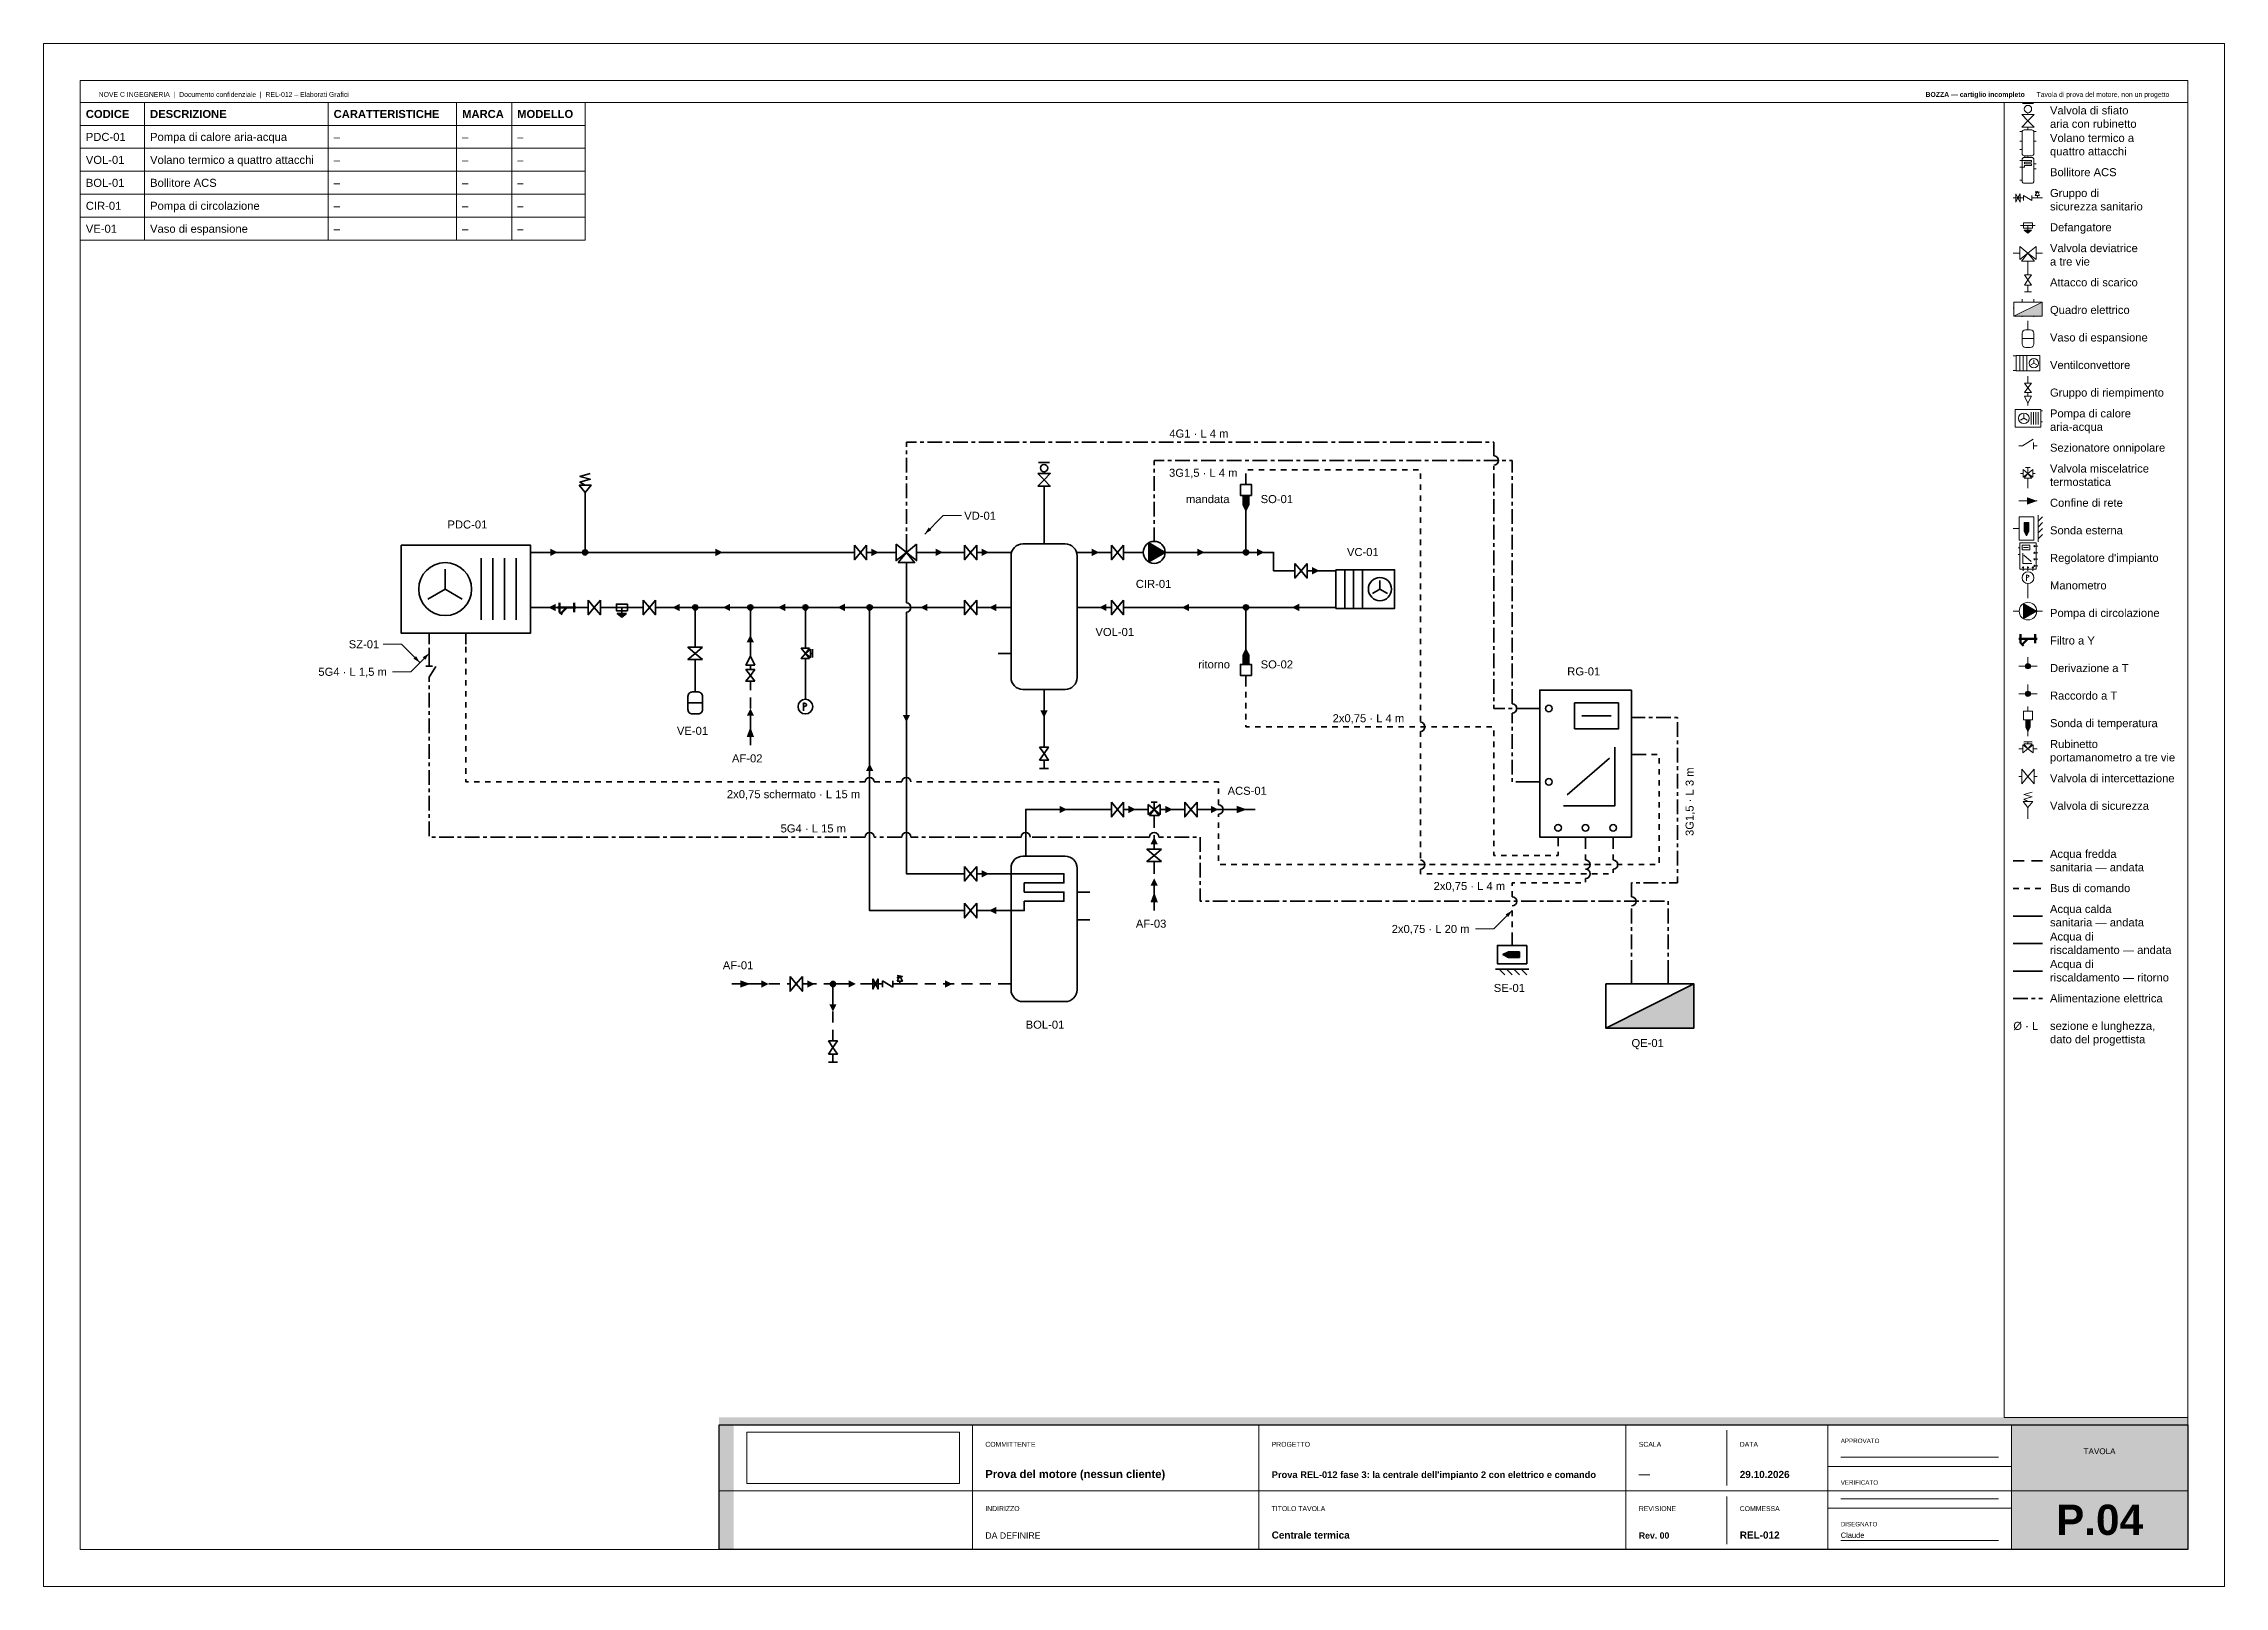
# Paper-space layout 'A2' of a CAD drawing. Header units: millimetres. Extents: x 0 to 594, y 0 to 420.
# The model-space entities are those that its viewports show. They can reach past a viewport. Long polylines and large blocks are cut down to what shows.
import ezdxf
from ezdxf.enums import TextEntityAlignment as Align

# ---------------------------------------------------------------- set-up
doc = ezdxf.new("R2010")
doc.units = ezdxf.units.MM
for name, pattern in [('NOVEC_TRATTO_1P5_1P5', [3, 1.5, -1.5]), ('NOVEC_TRATTO_3_2', [5, 3, -2]), ('NOVEC_TRATTO_4_1_1_1', [7, 4, -1, 1, -1])]:
    doc.linetypes.add(name, pattern=pattern)
for name, color, linetype, lineweight, true_color in [('E-CTRL-BUS', 160, 'NOVEC_TRATTO_1P5_1P5', 35, 0x2020e0), ('E-POWR-CIRC', 34, 'NOVEC_TRATTO_4_1_1_1', 35, 0x784212), ('M-HWTR-RETN', 142, 'Continuous', 35, 0x2471a3), ('M-HWTR-SPLY', 22, 'Continuous', 35, 0xc0392b), ('P-DOMW-CPIP', 161, 'NOVEC_TRATTO_3_2', 35, 0x5dade2), ('P-DOMW-HPIP', 30, 'Continuous', 35, 0xd68910)]:
    doc.layers.add(name, color=color, linetype=linetype, lineweight=lineweight, true_color=true_color)
doc.layers.add('G-ANNO-NPLT', color=7, linetype='Continuous', lineweight=18, plot=False)
for name, color, linetype, lineweight in [('G-ANNO-TTLB', 7, 'Continuous', 18), ('M-ANNO-DIAM', 7, 'Continuous', 18), ('M-ANNO-IDEN', 7, 'Continuous', 18), ('M-ANNO-LEGN', 7, 'Continuous', 18), ('M-ANNO-SCHD', 7, 'Continuous', 18), ('M-DIAG-EQPM', 7, 'Continuous', 35)]:
    doc.layers.add(name, color=color, linetype=linetype, lineweight=lineweight)
doc.styles.add('NOVEC_ARIAL', font='arial.ttf')
doc.styles.add('NOVEC_ARIAL_GRASSETTO', font='arialbd.ttf')
picture_1 = doc.add_image_def('image1.jpg', size_in_pixel=(2961, 716))

psp = doc.layouts.new('A2')

# ---------------------------------------------------------------- texts
at = {"layer": 'G-ANNO-TTLB', "color": 253, "true_color": 0x999999, "style": 'NOVEC_ARIAL'}
for s, height, p in [('NOVE C INGEGNERIA  |  Documento confidenziale  |  REL-012 – Elaborati Grafici', 1.3349, (15, 405.5)), ('COMMITTENTE', 1.3349, (256.5, 38)), ('PROGETTO', 1.3349, (334.5, 38)), ('SCALA', 1.3349, (434.5, 38)), ('DATA', 1.3349, (462, 38)), ('APPROVATO', 1.2136, (489.5, 39)), ('VERIFICATO', 1.2136, (489.5, 27.667)), ('INDIRIZZO', 1.3349, (256.5, 20.5)), ('TITOLO TAVOLA', 1.3349, (334.5, 20.5)), ('REVISIONE', 1.3349, (434.5, 20.5)), ('COMMESSA', 1.3349, (462, 20.5)), ('DISEGNATO', 1.2136, (489.5, 16.333))]:
    psp.add_text(s, height=height, dxfattribs=at).set_placement(p)
at = {"layer": 'G-ANNO-TTLB', "color": 59, "true_color": 0x2d2d2d, "style": 'NOVEC_ARIAL_GRASSETTO'}
psp.add_text('BOZZA — cartiglio incompleto', height=1.3349, dxfattribs=at).set_placement((539.636, 405.5), align=Align.RIGHT)
at = {"layer": 'G-ANNO-TTLB', "color": 253, "true_color": 0x999999, "style": 'NOVEC_ARIAL'}
psp.add_text('Tavola di prova del motore, non un progetto', height=1.3349, dxfattribs=at).set_placement((579, 405.5), align=Align.RIGHT)
at = {"layer": 'G-ANNO-TTLB', "color": 255, "true_color": 0xffffff, "transparency": 33554559, "style": 'NOVEC_ARIAL'}
psp.add_text('TAVOLA', height=1.5777, dxfattribs=at).set_placement((560, 36), align=Align.CENTER)
at = {"layer": 'G-ANNO-TTLB', "color": 59, "true_color": 0x2d2d2d}
for s, height, style, p in [('Prova del motore (nessun cliente)', 2.1844, 'NOVEC_ARIAL_GRASSETTO', (256.5, 29.5)), ("Prova REL-012 fase 3: la centrale dell'impianto 2 con elettrico e comando", 1.8203, 'NOVEC_ARIAL_GRASSETTO', (334.5, 29.5)), ('—', 2.184, 'NOVEC_ARIAL_GRASSETTO', (434.5, 29.5)), ('29.10.2026', 1.9417, 'NOVEC_ARIAL_GRASSETTO', (462, 29.5)), ('DA DEFINIRE', 1.6989, 'NOVEC_ARIAL', (256.5, 13)), ('Centrale termica', 1.9417, 'NOVEC_ARIAL_GRASSETTO', (334.5, 13)), ('Rev. 00', 1.6989, 'NOVEC_ARIAL_GRASSETTO', (434.5, 13)), ('REL-012', 1.9417, 'NOVEC_ARIAL_GRASSETTO', (462, 13)), ('Claude', 1.4563, 'NOVEC_ARIAL', (489.5, 13.2))]:
    psp.add_text(s, height=height, dxfattribs=dict(at, style=style)).set_placement(p)
at = {"layer": 'G-ANNO-TTLB', "color": 255, "true_color": 0xffffff, "style": 'NOVEC_ARIAL_GRASSETTO'}
psp.add_text('P.04', height=8.2521, dxfattribs=at).set_placement((560, 14), align=Align.CENTER)

msp = doc.modelspace()

# ---------------------------------------------------------------- texts
at = {"layer": 'M-ANNO-DIAM', "style": 'NOVEC_ARIAL'}
for s, p in [('4G1 · L 4 m', (306.618, 312.75)), ('3G1,5 · L 4 m', (306.54402, 302.075)), ('5G4 · L 1,5 m', (74.83805, 247.88875)), ('2x0,75 · L 4 m', (351.1027, 235.25)), ('2x0,75 schermato · L 15 m', (186.11828, 214.575)), ('5G4 · L 15 m', (200.73535, 205.25)), ('2x0,75 · L 4 m', (378.6027, 189.575)), ('2x0,75 · L 20 m', (367.1901, 177.88875))]:
    msp.add_text(s, height=2.1844, dxfattribs=at).set_placement(p)
msp.add_text('3G1,5 · L 3 m', height=2.1844, rotation=90, dxfattribs=at).set_placement((449.425, 204.29403))
at = {"layer": 'M-ANNO-IDEN', "style": 'NOVEC_ARIAL'}
for s, p in [('mandata', (311.14607, 294.9125)), ('SO-01', (331.5, 294.9125)), ('VD-01', (250.75, 290.38875)), ('PDC-01', (110, 288)), ('VC-01', (355, 280.5)), ('CIR-01', (297.5, 271.825)), ('SZ-01', (83.10448, 255.38875)), ('VOL-01', (286.5, 258.7375)), ('ritorno', (314.50205, 249.9125)), ('SO-02', (331.5, 249.9125)), ('RG-01', (415, 248)), ('VE-01', (172.5, 231.825)), ('AF-02', (187.5, 224.325)), ('ACS-01', (322.5, 215.5)), ('AF-03', (297.5, 179.325)), ('AF-01', (185, 168)), ('SE-01', (395, 161.825)), ('BOL-01', (267.5, 151.825)), ('QE-01', (432.5, 146.825))]:
    msp.add_text(s, height=2.1844, dxfattribs=at).set_placement(p)
at = {"layer": 'M-ANNO-LEGN', "style": 'NOVEC_ARIAL'}
for s, p in [('Valvola di sfiato', (546.5, 400.7381)), ('aria con rubinetto', (546.5, 397.0869)), ('Volano termico a', (546.5, 393.2381)), ('quattro attacchi', (546.5, 389.5869)), ('Bollitore ACS', (546.5, 383.9125)), ('Gruppo di', (546.5, 378.2381)), ('sicurezza sanitario', (546.5, 374.5869)), ('Defangatore', (546.5, 368.9125)), ('Valvola deviatrice', (546.5, 363.2381)), ('a tre vie', (546.5, 359.5869)), ('Attacco di scarico', (546.5, 353.9125)), ('Quadro elettrico', (546.5, 346.4125)), ('Vaso di espansione', (546.5, 338.9125)), ('Ventilconvettore', (546.5, 331.4125)), ('Gruppo di riempimento', (546.5, 323.9125)), ('aria-acqua', (546.5, 314.5869)), ('Pompa di calore', (546.5, 318.2381)), ('Sezionatore onnipolare', (546.5, 308.9125)), ('Valvola miscelatrice', (546.5, 303.2381)), ('termostatica', (546.5, 299.5869)), ('Confine di rete', (546.5, 293.9125)), ('Sonda esterna', (546.5, 286.4125)), ("Regolatore d'impianto", (546.5, 278.9125)), ('Manometro', (546.5, 271.4125)), ('Pompa di circolazione', (546.5, 263.9125)), ('Filtro a Y', (546.5, 256.4125)), ('Derivazione a T', (546.5, 248.9125)), ('Raccordo a T', (546.5, 241.4125)), ('Sonda di temperatura', (546.5, 233.9125)), ('portamanometro a tre vie', (546.5, 224.5869)), ('Rubinetto', (546.5, 228.2381)), ('Valvola di intercettazione', (546.5, 218.9125)), ('Valvola di sicurezza', (546.5, 211.4125)), ('Acqua fredda', (546.5, 198.3256)), ('sanitaria — andata', (546.5, 194.6744)), ('Bus di comando', (546.5, 189)), ('Acqua calda', (546.5, 183.3256)), ('sanitaria — andata', (546.5, 179.6744)), ('Acqua di', (546.5, 175.8256)), ('riscaldamento — andata', (546.5, 172.1744)), ('Acqua di', (546.5, 168.3256)), ('riscaldamento — ritorno', (546.5, 164.6744)), ('Alimentazione elettrica', (546.5, 159)), ('Ø · L', (536.5, 151.5)), ('sezione e lunghezza,', (546.5, 151.5)), ('dato del progettista', (546.5, 147.84875))]:
    msp.add_text(s, height=2.1844, dxfattribs=at).set_placement(p)
at = {"layer": 'M-ANNO-SCHD'}
for s, style, p in [('CODICE', 'NOVEC_ARIAL_GRASSETTO', (11.5, 399.76375)), ('DESCRIZIONE', 'NOVEC_ARIAL_GRASSETTO', (29, 399.76375)), ('CARATTERISTICHE', 'NOVEC_ARIAL_GRASSETTO', (79, 399.76375)), ('MARCA', 'NOVEC_ARIAL_GRASSETTO', (114, 399.76375)), ('MODELLO', 'NOVEC_ARIAL_GRASSETTO', (129, 399.76375)), ('PDC-01', 'NOVEC_ARIAL', (11.5, 393.51375)), ('Pompa di calore aria-acqua', 'NOVEC_ARIAL', (29, 393.51375)), ('–', 'NOVEC_ARIAL', (79, 393.51375)), ('–', 'NOVEC_ARIAL', (114, 393.51375)), ('–', 'NOVEC_ARIAL', (129, 393.51375)), ('VOL-01', 'NOVEC_ARIAL', (11.5, 387.26375)), ('Volano termico a quattro attacchi', 'NOVEC_ARIAL', (29, 387.26375)), ('–', 'NOVEC_ARIAL', (79, 387.26375)), ('–', 'NOVEC_ARIAL', (114, 387.26375)), ('–', 'NOVEC_ARIAL', (129, 387.26375)), ('BOL-01', 'NOVEC_ARIAL', (11.5, 381.01375)), ('Bollitore ACS', 'NOVEC_ARIAL', (29, 381.01375)), ('–', 'NOVEC_ARIAL', (79, 381.01375)), ('–', 'NOVEC_ARIAL', (114, 381.01375)), ('–', 'NOVEC_ARIAL', (129, 381.01375)), ('CIR-01', 'NOVEC_ARIAL', (11.5, 374.76375)), ('Pompa di circolazione', 'NOVEC_ARIAL', (29, 374.76375)), ('–', 'NOVEC_ARIAL', (79, 374.76375)), ('–', 'NOVEC_ARIAL', (114, 374.76375)), ('–', 'NOVEC_ARIAL', (129, 374.76375)), ('VE-01', 'NOVEC_ARIAL', (11.5, 368.51375)), ('Vaso di espansione', 'NOVEC_ARIAL', (29, 368.51375)), ('–', 'NOVEC_ARIAL', (79, 368.51375)), ('–', 'NOVEC_ARIAL', (114, 368.51375)), ('–', 'NOVEC_ARIAL', (129, 368.51375))]:
    msp.add_text(s, height=2.1844, dxfattribs=dict(at, style=style)).set_placement(p)

# ---------------------------------------------------------------- blocks, each defined once
blk = doc.blocks.new('NoveC_FlowArrow')
h = blk.add_hatch(color=0)
h.dxf.hatch_style = 1
h.paths.add_polyline_path([(0, 0), (-2, 1), (-2, -1)])
blk = doc.blocks.new('NoveC_TeeBranch')
at = {"linetype": 'Continuous', "lineweight": -2}
h = blk.add_hatch(color=0, dxfattribs=at)
h.dxf.hatch_style = 1
h.paths.add_polyline_path([(1.8, -2.5, 1), (3.2, -2.5, 1)])
at = {"color": 0, "linetype": 'Continuous', "lineweight": -2}
for p, q in [((2.5, 0), (2.5, -2.5)), ((0, -2.5), (5, -2.5))]:
    blk.add_line(p, q, dxfattribs=at)
blk.add_circle((2.5, -2.5), 0.7, dxfattribs=at)
blk = doc.blocks.new('NoveC_ValveSafety')
at = {"color": 0, "linetype": 'Continuous', "lineweight": -2}
blk.add_line((2.5, -10), (2.5, -6.2), dxfattribs=at)
blk.add_lwpolyline([(0.9, -4.2), (4.1, -4.2), (2.5, -6.2)], close=True, dxfattribs=at)
blk.add_lwpolyline([(2.5, -4.2), (1.1, -3.4), (3.9, -2.6), (1.1, -1.8), (3.9, -1)], dxfattribs=at)
blk = doc.blocks.new('NoveC_HeatPumpAirWater_V1')
at = {"color": 0, "linetype": 'Continuous', "lineweight": -2}
for p, q in [((40, -5), (37.6, -5)), ((14.368, -15), (14.368, -9.6)), ((24.224, -6.6), (24.224, -23.4)), ((27.392, -6.6), (27.392, -23.4)), ((30.56, -6.6), (30.56, -23.4)), ((33.728, -6.6), (33.728, -23.4)), ((14.368, -15), (9.688, -17.736)), ((14.368, -15), (19.048, -17.736)), ((40, -20), (37.6, -20)), ((10, -30), (10, -27)), ((20, -30), (20, -27))]:
    blk.add_line(p, q, dxfattribs=at)
blk.add_lwpolyline([(2.4, -3), (37.6, -3), (37.6, -27), (2.4, -27)], close=True, dxfattribs=at)
blk.add_circle((14.368, -15), 7.2, dxfattribs=at)
blk = doc.blocks.new('NoveC_DivertingValve3way_V1')
at = {"color": 0, "linetype": 'Continuous', "lineweight": -2}
for p, q in [((5, 0), (5, -5)), ((0, -5), (2.2, -5)), ((7.8, -5), (10, -5)), ((5, -7.8), (5, -10))]:
    blk.add_line(p, q, dxfattribs=at)
for points in [[(2.2, -2.76), (2.2, -7.24), (5, -5)], [(2.76, -7.8), (7.24, -7.8), (5, -5)], [(7.8, -2.76), (7.8, -7.24), (5, -5)]]:
    blk.add_lwpolyline(points, close=True, dxfattribs=at)
blk = doc.blocks.new('NoveC_NetworkBoundary')
at = {"color": 0, "linetype": 'Continuous', "lineweight": -2}
blk.add_line((0, -2.5), (5, -2.5), dxfattribs=at)
blk = doc.blocks.new('NoveC_DrainConnection')
at = {"color": 0, "linetype": 'Continuous', "lineweight": -2}
for p, q in [((2.5, 0), (2.5, -3)), ((1.3, -8.8), (3.7, -8.8)), ((2.5, -6.6), (2.5, -8.8))]:
    blk.add_line(p, q, dxfattribs=at)
for points in [[(1.3, -3), (3.7, -3), (2.5, -4.8)], [(1.3, -6.6), (3.7, -6.6), (2.5, -4.8)]]:
    blk.add_lwpolyline(points, close=True, dxfattribs=at)
blk = doc.blocks.new('NoveC_DhwCylinder')
at = {"color": 0, "linetype": 'Continuous', "lineweight": -2}
for p, q in [((7.5, 0), (7.5, -2.7)), ((25, -12.5), (21.5, -12.5)), ((25, -20), (21.5, -20)), ((0, -37.5), (3.5, -37.5))]:
    blk.add_line(p, q, dxfattribs=at)
blk.add_lwpolyline([(6.74, -2.7), (18.26, -2.7, -0.414214), (21.5, -5.94), (21.5, -39.06, -0.414214), (18.26, -42.3), (6.74, -42.3, -0.414214), (3.5, -39.06), (3.5, -5.94, -0.414214)], format="xyb", close=True, dxfattribs=at)
blk.add_lwpolyline([(0, -7.5), (7.1, -7.5), (17.9, -7.5), (17.9, -10), (7.1, -10), (7.1, -12.5), (17.9, -12.5), (17.9, -15), (7.1, -15), (7.1, -17.5), (0, -17.5)], dxfattribs=at)
blk = doc.blocks.new('NoveC_MixingValveThermostatic')
at = {"color": 0, "linetype": 'Continuous', "lineweight": -2}
for p, q in [((0, -5), (0.85, -5)), ((1.7, -3), (3.3, -3)), ((2.5, -5), (2.5, -3)), ((4.15, -5), (5, -5)), ((2.5, -6.65), (2.5, -10))]:
    blk.add_line(p, q, dxfattribs=at)
for points in [[(0.85, -3.68), (0.85, -6.32), (2.5, -5)], [(1.18, -6.65), (3.82, -6.65), (2.5, -5)], [(4.15, -3.68), (4.15, -6.32), (2.5, -5)]]:
    blk.add_lwpolyline(points, close=True, dxfattribs=at)
blk = doc.blocks.new('NoveC_BufferFourPort')
at = {"color": 0, "linetype": 'Continuous', "lineweight": -2}
for p, q in [((12.5, 0), (12.5, -2.7)), ((0, -5), (3.5, -5)), ((25, -5), (21.5, -5)), ((0, -20), (3.5, -20)), ((25, -20), (21.5, -20)), ((0, -32.5), (3.5, -32.5)), ((12.5, -45), (12.5, -42.3))]:
    blk.add_line(p, q, dxfattribs=at)
blk.add_lwpolyline([(6.74, -2.7), (18.26, -2.7, -0.414214), (21.5, -5.94), (21.5, -39.06, -0.414214), (18.26, -42.3), (6.74, -42.3, -0.414214), (3.5, -39.06), (3.5, -5.94, -0.414214)], format="xyb", close=True, dxfattribs=at)
blk = doc.blocks.new('NoveC_AirVentWithValve')
at = {"color": 0, "linetype": 'Continuous', "lineweight": -2}
for p, q in [((1, -0.525), (4, -0.525)), ((2.5, -3.05), (2.5, -3.525)), ((2.5, -6.975), (2.5, -7.5))]:
    blk.add_line(p, q, dxfattribs=at)
for points in [[(0.8333, -3.525), (4.1667, -3.525), (2.5, -5.25)], [(0.8333, -6.975), (4.1667, -6.975), (2.5, -5.25)]]:
    blk.add_lwpolyline(points, close=True, dxfattribs=at)
blk.add_circle((2.5, -2.05), 1, dxfattribs=at)
blk = doc.blocks.new('NoveC_FanCoil')
at = {"color": 0, "linetype": 'Continuous', "lineweight": -2}
for p, q in [((0, -2.5), (2, -2.5)), ((4.4, -2.25), (4.4, -12.75)), ((6.8, -2.25), (6.8, -12.75)), ((9.2, -2.25), (9.2, -12.75)), ((14, -7.5), (14, -5.1375)), ((14, -7.5), (11.9525, -8.697)), ((14, -7.5), (16.0475, -8.697)), ((0, -12.5), (2, -12.5))]:
    blk.add_line(p, q, dxfattribs=at)
blk.add_lwpolyline([(2, -2.25), (18, -2.25), (18, -12.75), (2, -12.75)], close=True, dxfattribs=at)
blk.add_circle((14, -7.5), 3.15, dxfattribs=at)
blk = doc.blocks.new('NoveC_ElectricalPanel_V1')
at = {"linetype": 'Continuous', "lineweight": -2}
h = blk.add_hatch(color=0, dxfattribs=at)
h.dxf.hatch_style = 1
h.paths.add_polyline_path([(0.5, -14.5), (24.5, -2.5), (24.5, -14.5)])
at = {"color": 0, "linetype": 'Continuous', "lineweight": -2}
for p, q in [((7.5, 0), (7.5, -2.5)), ((17.5, 0), (17.5, -2.5))]:
    blk.add_line(p, q, dxfattribs=at)
for points in [[(0.5, -2.5), (24.5, -2.5), (24.5, -14.5), (0.5, -14.5)], [(0.5, -14.5), (24.5, -2.5), (24.5, -14.5)]]:
    blk.add_lwpolyline(points, close=True, dxfattribs=at)
blk = doc.blocks.new('NoveC_OutdoorTemperatureProbe')
at = {"linetype": 'Continuous', "lineweight": -2}
h = blk.add_hatch(color=0, dxfattribs=at)
h.dxf.hatch_style = 1
h.paths.add_polyline_path([(3.75, -3), (5.25, -3), (5.25, -6), (4.5, -7.5), (3.75, -6)])
at = {"color": 0, "linetype": 'Continuous', "lineweight": -2}
for p, q in [((0, -5), (2, -5)), ((8.5, -0.5), (8.5, -9.5)), ((8.5, -2.5), (10, -1)), ((8.5, -4.5), (10, -3)), ((8.5, -6.5), (10, -5)), ((8.5, -8.5), (10, -7))]:
    blk.add_line(p, q, dxfattribs=at)
for points in [[(2, -1), (7, -1), (7, -9), (2, -9)], [(3.75, -3), (5.25, -3), (5.25, -6), (4.5, -7.5), (3.75, -6)]]:
    blk.add_lwpolyline(points, close=True, dxfattribs=at)
blk = doc.blocks.new('NoveC_TemperatureProbe')
at = {"linetype": 'Continuous', "lineweight": -2}
h = blk.add_hatch(color=0, dxfattribs=at)
h.dxf.hatch_style = 1
h.paths.add_polyline_path([(1.75, -4.5), (3.25, -4.5), (3.25, -7), (2.5, -8.5), (1.75, -7)])
at = {"color": 0, "linetype": 'Continuous', "lineweight": -2}
for p, q in [((2.5, 0), (2.5, -1.5)), ((2.5, -8.5), (2.5, -10))]:
    blk.add_line(p, q, dxfattribs=at)
for points in [[(1, -1.5), (4, -1.5), (4, -4.5), (1, -4.5)], [(1.75, -4.5), (3.25, -4.5), (3.25, -7), (2.5, -8.5), (1.75, -7)]]:
    blk.add_lwpolyline(points, close=True, dxfattribs=at)
blk = doc.blocks.new('NoveC_PlantController_V1')
at = {"color": 0, "linetype": 'Continuous', "lineweight": -2}
for p, q in [((0, -10), (2.5, -10)), ((8, -9.5), (16, -9.5)), ((27.5, -7.5), (30, -7.5)), ((0, -20), (2.5, -20)), ((8.5, -21), (20, -31)), ((27.5, -27.5), (30, -27.5)), ((7.5, -42.5), (7.5, -45)), ((15, -42.5), (15, -45)), ((22.5, -42.5), (22.5, -45))]:
    blk.add_line(p, q, dxfattribs=at)
for points in [[(2.5, -2.5), (27.5, -2.5), (27.5, -42.5), (2.5, -42.5)], [(6, -6), (18, -6), (18, -13), (6, -13)]]:
    blk.add_lwpolyline(points, close=True, dxfattribs=at)
blk.add_lwpolyline([(7, -18), (7, -34), (21, -34)], dxfattribs=at)
for centre in [(25, -7.5), (25, -27.5), (7.5, -40), (15, -40), (22.5, -40)]:
    blk.add_circle(centre, 0.9, dxfattribs=at)
blk = doc.blocks.new('NoveC_ExpansionConnection')
at = {"color": 0, "linetype": 'Continuous', "lineweight": -2}
for p, q in [((2.5, 0), (2.5, -3)), ((0.5, -6), (4.5, -6))]:
    blk.add_line(p, q, dxfattribs=at)
blk.add_lwpolyline([(1.7, -3), (3.3, -3, -0.414214), (4.5, -4.2), (4.5, -7.8, -0.414214), (3.3, -9), (1.7, -9, -0.414214), (0.5, -7.8), (0.5, -4.2, -0.414214)], format="xyb", close=True, dxfattribs=at)
blk = doc.blocks.new('NoveC_FillingUnit')
at = {"color": 0, "linetype": 'Continuous', "lineweight": -2}
for p, q in [((2.5, 0), (2.5, -2.4)), ((2.5, -5.6), (2.5, -6.8)), ((2.5, -9.2), (2.5, -10))]:
    blk.add_line(p, q, dxfattribs=at)
for points in [[(1.3, -2.4), (3.7, -2.4), (2.5, -4)], [(1.3, -5.6), (3.7, -5.6), (2.5, -4)], [(1.3, -6.8), (3.7, -6.8), (2.5, -9.2)]]:
    blk.add_lwpolyline(points, close=True, dxfattribs=at)
blk = doc.blocks.new('NoveC_PressureGauge')
at = {"color": 0, "linetype": 'Continuous', "lineweight": -2}
blk.add_line((2.5, -10), (2.5, -5), dxfattribs=at)
blk.add_circle((2.5, -3), 2, dxfattribs=at)
blk = doc.blocks.new('NoveC_PressureGauge_Lettera')
at = {"color": 0, "linetype": 'Continuous', "lineweight": -2}
blk.add_line((-0.5, 1), (-0.5, -1.1), dxfattribs=at)
blk.add_lwpolyline([(-0.5, 1), (-0.24, 0.92), (-0.03, 0.83), (0.14, 0.75), (0.26, 0.67), (0.33, 0.58), (0.35, 0.5), (0.33, 0.42), (0.26, 0.33), (0.14, 0.25), (-0.03, 0.17), (-0.24, 0.08), (-0.5, 0)], dxfattribs=at)
blk = doc.blocks.new('NoveC_TeeJunction')
at = {"linetype": 'Continuous', "lineweight": -2}
h = blk.add_hatch(color=0, dxfattribs=at)
h.dxf.hatch_style = 1
h.paths.add_polyline_path([(1.8, -2.5, 1), (3.2, -2.5, 1)])
at = {"color": 0, "linetype": 'Continuous', "lineweight": -2}
for p, q in [((2.5, 0), (2.5, -2.5)), ((0, -2.5), (5, -2.5))]:
    blk.add_line(p, q, dxfattribs=at)
blk.add_circle((2.5, -2.5), 0.7, dxfattribs=at)
blk = doc.blocks.new('NoveC_IsolatorSwitch')
at = {"color": 0, "linetype": 'Continuous', "lineweight": -2}
for p, q in [((0, -2.5), (1, -2.5)), ((1, -2.5), (3.9, -0.7)), ((4, -1.6), (4, -3.4)), ((4, -2.5), (5, -2.5))]:
    blk.add_line(p, q, dxfattribs=at)
blk = doc.blocks.new('NoveC_ValveIsolation')
at = {"color": 0, "linetype": 'Continuous', "lineweight": -2}
for p, q in [((0, -2.5), (0.8333, -2.5)), ((4.1667, -2.5), (5, -2.5))]:
    blk.add_line(p, q, dxfattribs=at)
for points in [[(0.8333, -0.5), (0.8333, -4.5), (2.5, -2.5)], [(4.1667, -0.5), (4.1667, -4.5), (2.5, -2.5)]]:
    blk.add_lwpolyline(points, close=True, dxfattribs=at)
blk = doc.blocks.new('NoveC_DirtSeparator')
at = {"linetype": 'Continuous', "lineweight": -2}
h = blk.add_hatch(color=0, dxfattribs=at)
h.dxf.hatch_style = 1
h.paths.add_polyline_path([(1.25, -6.6), (3.75, -6.6), (2.5, -7.6)])
at = {"color": 0, "linetype": 'Continuous', "lineweight": -2}
for p, q in [((0, -5), (5, -5)), ((2.5, -5), (2.5, -7.6))]:
    blk.add_line(p, q, dxfattribs=at)
for points in [[(1, -4.1), (4, -4.1), (4, -5.9), (1, -5.9)], [(1.25, -6.6), (3.75, -6.6), (2.5, -7.6)]]:
    blk.add_lwpolyline(points, close=True, dxfattribs=at)
blk = doc.blocks.new('NoveC_Strainer')
at = {"color": 0, "linetype": 'Continuous', "lineweight": -2}
for p, q in [((0, -2.5), (5, -2.5)), ((0.5, -1.25), (0.5, -3.75)), ((0.5464, -3.7464), (1.2536, -4.4536)), ((2.5, -2.5), (0.9, -4.1)), ((4.5, -1.25), (4.5, -3.75))]:
    blk.add_line(p, q, dxfattribs=at)
blk = doc.blocks.new('NoveC_PumpCirculator_V1')
at = {"linetype": 'Continuous', "lineweight": -2}
h = blk.add_hatch(color=0, dxfattribs=at)
h.dxf.hatch_style = 1
h.paths.add_polyline_path([(3.5, -2.402), (3.5, -7.598), (8, -5)])
at = {"color": 0, "linetype": 'Continuous', "lineweight": -2}
for p, q in [((5, 0), (5, -2)), ((0, -5), (2, -5)), ((8, -5), (10, -5))]:
    blk.add_line(p, q, dxfattribs=at)
blk.add_lwpolyline([(3.5, -2.402), (3.5, -7.598), (8, -5)], close=True, dxfattribs=at)
blk.add_circle((5, -5), 3, dxfattribs=at)
blk = doc.blocks.new('NoveC_ValveGaugeCock3way')
at = {"color": 0, "linetype": 'Continuous', "lineweight": -2}
for p, q in [((0, -2.5), (1.1, -2.5)), ((1.38, -0.6), (3.62, -0.6)), ((2.5, -1.1), (2.5, -0.6)), ((3.9, -2.5), (5, -2.5))]:
    blk.add_line(p, q, dxfattribs=at)
for points in [[(1.1, -1.38), (1.1, -3.62), (2.5, -2.5)], [(1.38, -1.1), (3.62, -1.1), (2.5, -2.5)], [(3.9, -1.38), (3.9, -3.62), (2.5, -2.5)]]:
    blk.add_lwpolyline(points, close=True, dxfattribs=at)
blk = doc.blocks.new('NoveC_DhwSafetyGroup')
at = {"color": 0, "linetype": 'Continuous', "lineweight": -2}
for p, q in [((0, -2.5), (3.5, -2.5)), ((3.5, -1.66), (3.5, -3.34)), ((3.5, -1.66), (6.3, -3.34)), ((6.3, -1.66), (6.3, -3.34)), ((6.3, -2.5), (10, -2.5)), ((8.2, -2.5), (8.2, -1.7))]:
    blk.add_line(p, q, dxfattribs=at)
for points in [[(0.9, -1.1), (0.9, -3.9), (1.6, -2.5)], [(2.3, -1.1), (2.3, -3.9), (1.6, -2.5)], [(7.5, -1.7), (8.9, -1.7), (8.2, -0.3)]]:
    blk.add_lwpolyline(points, close=True, dxfattribs=at)
blk.add_lwpolyline([(8.2, -0.3), (7.5, -0.8), (8.9, -0.5), (7.5, -0.2)], dxfattribs=at)
blk = doc.blocks.new('NoveC_DivertingValve3way')
at = {"color": 0, "linetype": 'Continuous', "lineweight": -2}
for p, q in [((0, -5), (2.2, -5)), ((7.8, -5), (10, -5)), ((5, -7.8), (5, -10))]:
    blk.add_line(p, q, dxfattribs=at)
for points in [[(2.2, -2.76), (2.2, -7.24), (5, -5)], [(2.76, -7.8), (7.24, -7.8), (5, -5)], [(7.8, -2.76), (7.8, -7.24), (5, -5)]]:
    blk.add_lwpolyline(points, close=True, dxfattribs=at)
blk = doc.blocks.new('NoveC_ElectricalPanel')
at = {"linetype": 'Continuous', "lineweight": -2}
h = blk.add_hatch(color=0, dxfattribs=at)
h.dxf.hatch_style = 1
h.paths.add_polyline_path([(0.5, -14.5), (24.5, -2.5), (24.5, -14.5)])
at = {"color": 0, "linetype": 'Continuous', "lineweight": -2}
for p, q in [((7.5, 0), (7.5, -2.5)), ((17.5, 0), (17.5, -2.5)), ((0, -7.5), (0.5, -7.5)), ((7.5, -14.5), (7.5, -15)), ((17.5, -14.5), (17.5, -15)), ((24.5, -7.5), (25, -7.5))]:
    blk.add_line(p, q, dxfattribs=at)
for points in [[(0.5, -2.5), (24.5, -2.5), (24.5, -14.5), (0.5, -14.5)], [(0.5, -14.5), (24.5, -2.5), (24.5, -14.5)]]:
    blk.add_lwpolyline(points, close=True, dxfattribs=at)
blk = doc.blocks.new('NoveC_HeatPumpAirWater')
at = {"color": 0, "linetype": 'Continuous', "lineweight": -2}
for p, q in [((14.368, -15), (9.688, -17.736)), ((14.368, -15), (14.368, -9.6)), ((14.368, -15), (19.048, -17.736)), ((24.224, -6.6), (24.224, -23.4)), ((27.392, -6.6), (27.392, -23.4)), ((30.56, -6.6), (30.56, -23.4)), ((33.728, -6.6), (33.728, -23.4)), ((40, -5), (37.6, -5)), ((40, -20), (37.6, -20))]:
    blk.add_line(p, q, dxfattribs=at)
blk.add_lwpolyline([(2.4, -3), (37.6, -3), (37.6, -27), (2.4, -27)], close=True, dxfattribs=at)
blk.add_circle((14.368, -15), 7.2, dxfattribs=at)
blk = doc.blocks.new('NoveC_PlantController')
at = {"color": 0, "linetype": 'Continuous', "lineweight": -2}
for p, q in [((0, -10), (2.5, -10)), ((0, -20), (2.5, -20)), ((8, -9.5), (16, -9.5)), ((8.5, -21), (20, -31)), ((27.5, -7.5), (30, -7.5)), ((27.5, -17.5), (30, -17.5)), ((27.5, -27.5), (30, -27.5)), ((7.5, -42.5), (7.5, -45)), ((15, -42.5), (15, -45)), ((22.5, -42.5), (22.5, -45)), ((27.5, -37.5), (30, -37.5))]:
    blk.add_line(p, q, dxfattribs=at)
for points in [[(2.5, -2.5), (27.5, -2.5), (27.5, -42.5), (2.5, -42.5)], [(6, -6), (18, -6), (18, -13), (6, -13)]]:
    blk.add_lwpolyline(points, close=True, dxfattribs=at)
blk.add_lwpolyline([(7, -18), (7, -34), (21, -34)], dxfattribs=at)
for centre in [(25, -7.5), (25, -17.5), (25, -27.5), (7.5, -40), (15, -40), (22.5, -40), (25, -37.5)]:
    blk.add_circle(centre, 0.9, dxfattribs=at)
blk = doc.blocks.new('NoveC_PumpCirculator')
at = {"linetype": 'Continuous', "lineweight": -2}
h = blk.add_hatch(color=0, dxfattribs=at)
h.dxf.hatch_style = 1
h.paths.add_polyline_path([(3.5, -2.402), (3.5, -7.598), (8, -5)])
at = {"color": 0, "linetype": 'Continuous', "lineweight": -2}
for p, q in [((0, -5), (2, -5)), ((8, -5), (10, -5))]:
    blk.add_line(p, q, dxfattribs=at)
blk.add_lwpolyline([(3.5, -2.402), (3.5, -7.598), (8, -5)], close=True, dxfattribs=at)
blk.add_circle((5, -5), 3, dxfattribs=at)

# ---------------------------------------------------------------- linework, layer by layer
at = {"layer": 'E-CTRL-BUS', "flags": 128}
for points in [[(327.5, 301.5), (327.5, 304), (375, 304), (375, 235.25)], [(223.75, 219), (115, 219), (115, 256.5)], [(327.5, 246.5), (327.5, 234), (395, 234), (395, 199), (412.5, 199), (412.5, 201.5)], [(375, 232.75), (375, 197.75)], [(435, 226.5), (440, 226.5), (440, 196.5), (320, 196.5), (320, 210.25)], [(233.75, 219), (226.25, 219)], [(320, 212.75), (320, 219), (236.25, 219)], [(420, 197.75), (420, 201.5)], [(427.5, 197.75), (427.5, 201.5)], [(375, 195.25), (375, 194), (427.5, 194), (427.5, 195.25)], [(400, 187.75), (400, 191.5), (420, 191.5), (420, 192.75)], [(420, 195.25), (420, 195.25)], [(400, 176.5), (400, 185.25)]]:
    msp.add_lwpolyline(points, dxfattribs=at)
at = {"layer": 'E-CTRL-BUS', "linetype": 'Continuous'}
for centre, start, end in [((375, 234), 270, 90), ((225, 219), 0, 180), ((235, 219), 0, 180), ((320, 211.5), 270, 90), ((375, 196.5), 270, 90), ((420, 196.5), 270, 90), ((427.5, 196.5), 270, 90), ((420, 194), 270, 90), ((400, 186.5), 270, 90)]:
    msp.add_arc(centre, 1.25, start, end, dxfattribs=at)
at = {"layer": 'E-POWR-CIRC', "flags": 128}
for points in [[(395, 307.75), (395, 311.5), (235, 311.5), (235, 286.5)], [(400, 240.25), (400, 306.5), (302.5, 306.5), (302.5, 286.5)], [(405, 239), (395, 239), (395, 305.25)], [(105, 251.5), (105, 256.5)], [(223.75, 204), (105, 204), (105, 246.5)], [(405, 219), (400, 219), (400, 237.75)], [(432.5, 187.75), (432.5, 191.5), (445, 191.5), (445, 236.5), (435, 236.5)], [(233.75, 204), (226.25, 204)], [(266.25, 204), (236.25, 204)], [(301.25, 204), (268.75, 204)], [(442.5, 166.5), (442.5, 186.5), (315, 186.5), (315, 204), (303.75, 204)], [(432.5, 166.5), (432.5, 185.25)]]:
    msp.add_lwpolyline(points, dxfattribs=at)
at = {"layer": 'E-POWR-CIRC', "linetype": 'Continuous'}
for centre, start, end in [((395, 306.5), 270, 90), ((400, 239), 270, 90), ((225, 204), 0, 180), ((235, 204), 0, 180), ((267.5, 204), 0, 180), ((302.5, 204), 0, 180), ((432.5, 186.5), 270, 90)]:
    msp.add_arc(centre, 1.25, start, end, dxfattribs=at)
at = {"layer": 'M-ANNO-DIAM'}
for p, q in [((105, 254), (100, 249)), ((100, 249), (95, 249)), ((395, 179), (390, 179)), ((400, 184), (395, 179))]:
    msp.add_line(p, q, dxfattribs=at)
for points in [[(105, 254), (103.9393, 252.2322), (103.2322, 252.9393)], [(400, 184), (398.9393, 182.2322), (398.2322, 182.9393)]]:
    msp.add_solid(points, dxfattribs=at)
at = {"layer": 'M-ANNO-IDEN'}
for p, q in [((240, 286.5), (245, 291.5)), ((245, 291.5), (250, 291.5)), ((97.5, 256.5), (92.5, 256.5)), ((102.5, 251.5), (97.5, 256.5))]:
    msp.add_line(p, q, dxfattribs=at)
for points in [[(240, 286.5), (241.0607, 288.2678), (241.7678, 287.5607)], [(102.5, 251.5), (100.7322, 252.5607), (101.4393, 253.2678)]]:
    msp.add_solid(points, dxfattribs=at)
at = {"layer": 'M-ANNO-LEGN', "color": 161, "linetype": 'NOVEC_TRATTO_3_2', "lineweight": 35, "true_color": 0x5dade2}
msp.add_line((536.5, 197.5), (544.5, 197.5), dxfattribs=at)
at = {"layer": 'M-ANNO-LEGN', "color": 160, "linetype": 'NOVEC_TRATTO_1P5_1P5', "lineweight": 35, "true_color": 0x2020e0}
msp.add_line((536.5, 190), (544.5, 190), dxfattribs=at)
at = {"layer": 'M-ANNO-LEGN', "color": 30, "linetype": 'Continuous', "lineweight": 35, "true_color": 0xd68910}
msp.add_line((536.5, 182.5), (544.5, 182.5), dxfattribs=at)
at = {"layer": 'M-ANNO-LEGN', "color": 22, "linetype": 'Continuous', "lineweight": 35, "true_color": 0xc0392b}
msp.add_line((536.5, 175), (544.5, 175), dxfattribs=at)
at = {"layer": 'M-ANNO-LEGN', "color": 142, "linetype": 'Continuous', "lineweight": 35, "true_color": 0x2471a3}
msp.add_line((536.5, 167.5), (544.5, 167.5), dxfattribs=at)
at = {"layer": 'M-ANNO-LEGN', "color": 34, "linetype": 'NOVEC_TRATTO_4_1_1_1', "lineweight": 35, "true_color": 0x784212}
msp.add_line((536.5, 160), (544.5, 160), dxfattribs=at)
at = {"layer": 'M-ANNO-LEGN'}
msp.add_lwpolyline([(534, 404), (584, 404), (584, 46), (534, 46)], close=True, dxfattribs=at)
at = {"layer": 'M-ANNO-SCHD'}
for p, q in [((10, 404), (147.5, 404)), ((10, 404), (10, 366.5)), ((27.5, 404), (27.5, 366.5)), ((77.5, 404), (77.5, 366.5)), ((112.5, 404), (112.5, 366.5)), ((127.5, 404), (127.5, 366.5)), ((147.5, 404), (147.5, 366.5)), ((10, 397.75), (147.5, 397.75)), ((10, 391.5), (147.5, 391.5)), ((10, 385.25), (147.5, 385.25)), ((10, 379), (147.5, 379)), ((10, 372.75), (147.5, 372.75)), ((10, 366.5), (147.5, 366.5))]:
    msp.add_line(p, q, dxfattribs=at)
at = {"layer": 'M-HWTR-RETN', "flags": 128}
for points in [[(140, 266.5), (135, 266.5)], [(147.5, 266.5), (145, 266.5)], [(155, 266.5), (152.5, 266.5)], [(162.5, 266.5), (160, 266.5)], [(175, 266.5), (167.5, 266.5)], [(177.5, 264), (177.5, 256.5)], [(190, 266.5), (180, 266.5)], [(192.5, 254), (192.5, 264)], [(205, 266.5), (195, 266.5)], [(207.5, 264), (207.5, 256.5)], [(222.5, 266.5), (210, 266.5)], [(250, 184), (225, 184), (225, 264)], [(250, 266.5), (227.5, 266.5)], [(260, 266.5), (255, 266.5)], [(290, 266.5), (285, 266.5)], [(325, 266.5), (295, 266.5)], [(327.5, 264), (327.5, 256.5)], [(350, 266.5), (330, 266.5)], [(177.5, 251.5), (177.5, 246.5)], [(207.5, 251.5), (207.5, 246.5)], [(260, 184), (255, 184)]]:
    msp.add_lwpolyline(points, dxfattribs=at)
at = {"layer": 'M-HWTR-SPLY', "flags": 128}
for points in [[(272.5, 286.5), (272.5, 299)], [(147.5, 284), (147.5, 294)], [(327.5, 284), (327.5, 291.5)], [(135, 281.5), (145, 281.5)], [(150, 281.5), (220, 281.5)], [(225, 281.5), (230, 281.5)], [(240, 281.5), (250, 281.5)], [(255, 281.5), (260, 281.5)], [(285, 281.5), (290, 281.5)], [(295, 281.5), (297.5, 281.5)], [(307.5, 281.5), (325, 281.5)], [(330, 281.5), (335, 281.5), (335, 276.5), (340, 276.5)], [(235, 276.5), (235, 267.75)], [(345, 276.5), (350, 276.5)], [(235, 265.25), (235, 194), (250, 194)], [(272.5, 241.5), (272.5, 231.5)], [(255, 194), (260, 194)]]:
    msp.add_lwpolyline(points, dxfattribs=at)
at = {"layer": 'M-HWTR-SPLY', "linetype": 'Continuous'}
msp.add_arc((235, 266.5), 1.25, 270, 90, dxfattribs=at)
at = {"layer": 'P-DOMW-CPIP', "flags": 128}
for points in [[(192.5, 234), (192.5, 244)], [(302.5, 201.5), (302.5, 206.5)], [(302.5, 189), (302.5, 196.5)], [(192.5, 164), (202.5, 164)], [(207.5, 164), (212.5, 164)], [(215, 161.5), (215, 151.5)], [(217.5, 164), (225, 164)], [(235, 164), (260, 164)]]:
    msp.add_lwpolyline(points, dxfattribs=at)
at = {"layer": 'P-DOMW-HPIP', "flags": 128}
for points in [[(267.5, 201.5), (267.5, 211.5), (290, 211.5)], [(295, 211.5), (300, 211.5)], [(305, 211.5), (310, 211.5)], [(315, 211.5), (325, 211.5)]]:
    msp.add_lwpolyline(points, dxfattribs=at)

# ---------------------------------------------------------------- block references
at = {"layer": 'M-ANNO-LEGN', "lineweight": 18}
for name, p in [('NoveC_AirVentWithValve', (538, 404.25)), ('NoveC_IsolatorSwitch', (538, 313)), ('NoveC_NetworkBoundary', (538, 298)), ('NoveC_TeeBranch', (538, 253)), ('NoveC_TeeJunction', (538, 245.5)), ('NoveC_ValveGaugeCock3way', (538, 230.5)), ('NoveC_ValveIsolation', (538, 223))]:
    msp.add_blockref(name, p, dxfattribs=at)
for name, p, xscale, yscale in [('NoveC_BufferFourPort', (538.27778, 397), 0.17777777777777778, 0.17777777777777778), ('NoveC_DhwCylinder', (538.27778, 389.5), 0.17777777777777778, 0.17777777777777778), ('NoveC_DhwSafetyGroup', (536.5, 380), 0.8, 0.8), ('NoveC_DirtSeparator', (538.5, 374.5), 0.8, 0.8), ('NoveC_DivertingValve3way', (536.5, 367), 0.8, 0.8), ('NoveC_DrainConnection', (538.5, 359.5), 0.8, 0.8), ('NoveC_ElectricalPanel', (536.5, 350.4), 0.32, 0.32), ('NoveC_ExpansionConnection', (538.5, 344.5), 0.8, 0.8), ('NoveC_FanCoil', (536.5, 336), 0.4, 0.4), ('NoveC_FillingUnit', (538.5, 329.5), 0.8, 0.8), ('NoveC_HeatPumpAirWater', (536.5, 321), 0.2, 0.2), ('NoveC_MixingValveThermostatic', (538.5, 307), 0.8, 0.8), ('NoveC_OutdoorTemperatureProbe', (536.5, 292), 0.8, 0.8), ('NoveC_PlantController', (537.83333, 284.5), 0.17777777777777778, 0.17777777777777778), ('NoveC_PressureGauge', (538.5, 277), 0.8, 0.8), ('NoveC_PressureGauge_Lettera', (540.5, 274.6), 0.8, 0.8), ('NoveC_PumpCirculator', (536.5, 269.5), 0.8, 0.8), ('NoveC_TemperatureProbe', (538.5, 239.5), 0.8, 0.8), ('NoveC_ValveSafety', (538.5, 217), 0.8, 0.8)]:
    msp.add_blockref(name, p, dxfattribs=dict(at, xscale=xscale, yscale=yscale))
at = {"layer": 'M-ANNO-LEGN', "lineweight": 50}
msp.add_blockref('NoveC_Strainer', (538, 260.5), dxfattribs=at)
at = {"layer": 'M-DIAG-EQPM'}
for name, p in [('NoveC_ValveSafety', (145, 304)), ('NoveC_AirVentWithValve', (270, 306.5)), ('NoveC_TemperatureProbe', (325, 301.5)), ('NoveC_DivertingValve3way_V1', (230, 286.5)), ('NoveC_BufferFourPort', (260, 286.5)), ('NoveC_PumpCirculator_V1', (297.5, 286.5)), ('NoveC_HeatPumpAirWater_V1', (95, 286.5)), ('NoveC_TeeBranch', (145, 284)), ('NoveC_ValveIsolation', (220, 284)), ('NoveC_ValveIsolation', (250, 284)), ('NoveC_ValveIsolation', (290, 284)), ('NoveC_TeeBranch', (325, 284)), ('NoveC_ValveIsolation', (340, 279)), ('NoveC_FanCoil', (350, 279)), ('NoveC_ValveIsolation', (147.5, 269)), ('NoveC_ValveIsolation', (162.5, 269)), ('NoveC_ValveIsolation', (250, 269)), ('NoveC_ValveIsolation', (290, 269)), ('NoveC_ExpansionConnection', (175, 246.5)), ('NoveC_PressureGauge_Lettera', (207.5, 239.5)), ('NoveC_DrainConnection', (270, 231.5)), ('NoveC_ValveIsolation', (290, 214)), ('NoveC_MixingValveThermostatic', (300, 216.5)), ('NoveC_ValveIsolation', (310, 214)), ('NoveC_DhwCylinder', (260, 201.5)), ('NoveC_ValveIsolation', (250, 196.5)), ('NoveC_ValveIsolation', (250, 186.5)), ('NoveC_ElectricalPanel_V1', (425, 166.5)), ('NoveC_NetworkBoundary', (187.5, 166.5)), ('NoveC_ValveIsolation', (202.5, 166.5)), ('NoveC_DhwSafetyGroup', (225, 166.5)), ('NoveC_DrainConnection', (212.5, 151.5))]:
    msp.add_blockref(name, p, dxfattribs=at)
for name, p, xscale in [('NoveC_FlowArrow', (543, 295.5), 1.375), ('NoveC_DirtSeparator', (160, 271.5), -1), ('NoveC_PlantController_V1', (435, 246.5), -1), ('NoveC_FlowArrow', (327.75, 211.5), 1.375), ('NoveC_NetworkBoundary', (330, 214), -1), ('NoveC_FlowArrow', (192.5, 164), 1.375)]:
    msp.add_blockref(name, p, dxfattribs=dict(at, xscale=xscale))
at = {"layer": 'M-DIAG-EQPM', "lineweight": 50}
msp.add_blockref('NoveC_Strainer', (140, 269), dxfattribs=at)
at = {"layer": 'M-DIAG-EQPM'}
for name, p, rotation in [('NoveC_TeeBranch', (180, 264), 180), ('NoveC_TeeBranch', (195, 264), 180), ('NoveC_TeeBranch', (210, 264), 180), ('NoveC_TeeJunction', (227.5, 264), 180), ('NoveC_TeeBranch', (330, 264), 180), ('NoveC_ValveIsolation', (180, 256.5), 270), ('NoveC_ValveGaugeCock3way', (210, 256.5), 270), ('NoveC_TemperatureProbe', (330, 246.5), 180), ('NoveC_FillingUnit', (195, 244), 180), ('NoveC_PressureGauge', (210, 236.5), 180), ('NoveC_ValveIsolation', (305, 201.5), 270), ('NoveC_OutdoorTemperatureProbe', (405, 176.5), 270), ('NoveC_TeeBranch', (217.5, 161.5), 180)]:
    msp.add_blockref(name, p, dxfattribs=dict(at, rotation=rotation))
for name, p, xscale, rotation in [('NoveC_IsolatorSwitch', (107.5, 246.5), -1, 270), ('NoveC_FlowArrow', (192.5, 234), 1.375, 90), ('NoveC_NetworkBoundary', (195, 229), -1, 270), ('NoveC_FlowArrow', (302.5, 189), 1.375, 90), ('NoveC_NetworkBoundary', (305, 184), -1, 270)]:
    msp.add_blockref(name, p, dxfattribs=dict(at, xscale=xscale, rotation=rotation))
at = {"layer": 'M-HWTR-RETN'}
for p, rotation in [((137.5, 266.5), 180), ((171.25, 266.5), 180), ((185, 266.5), 180), ((200, 266.5), 180), ((216.25, 266.5), 180), ((238.75, 266.5), 180), ((257.5, 266.5), 180), ((287.5, 266.5), 180), ((310, 266.5), 180), ((340, 266.5), 180), ((192.5, 259), 90), ((225, 224), 90), ((257.5, 184), 180)]:
    msp.add_blockref('NoveC_FlowArrow', p, dxfattribs=dict(at, rotation=rotation))
at = {"layer": 'M-HWTR-SPLY'}
for p in [(140, 281.5), (185, 281.5), (227.5, 281.5), (245, 281.5), (257.5, 281.5), (287.5, 281.5), (316.25, 281.5), (332.5, 281.5), (347.5, 276.5), (257.5, 194)]:
    msp.add_blockref('NoveC_FlowArrow', p, dxfattribs=at)
at = {"layer": 'M-HWTR-SPLY', "rotation": 270}
for p in [(272.5, 236.5), (235, 235.25)]:
    msp.add_blockref('NoveC_FlowArrow', p, dxfattribs=at)
at = {"layer": 'P-DOMW-CPIP'}
for p, rotation in [((192.5, 239), 90), ((302.5, 204), 90), ((302.5, 192.75), 90), ((215, 156.5), 270)]:
    msp.add_blockref('NoveC_FlowArrow', p, dxfattribs=dict(at, rotation=rotation))
for p in [(197.5, 164), (210, 164), (221.25, 164), (247.5, 164)]:
    msp.add_blockref('NoveC_FlowArrow', p, dxfattribs=at)
at = {"layer": 'P-DOMW-HPIP'}
for p in [(278.75, 211.5), (297.5, 211.5), (307.5, 211.5), (320, 211.5)]:
    msp.add_blockref('NoveC_FlowArrow', p, dxfattribs=at)

msp.set_redraw_order([(e.dxf.handle, doc.entitydb.next_handle()) for e in msp.query("TEXT MTEXT ATTDEF DIMENSION ARC_DIMENSION")])  # texts and dimensions are drawn at this point

# ---------------------------------------------------------------- hatches: boundary and pattern name
at = {"layer": 'G-ANNO-TTLB', "true_color": 0x2abfbf}
h = psp.add_hatch(color=133, dxfattribs=at)
h.dxf.hatch_style = 1
h.paths.add_polyline_path([(184, 46), (584, 46), (584, 44), (184, 44)])
at = {"layer": 'G-ANNO-TTLB', "true_color": 0x1c2e4a}
h = psp.add_hatch(color=159, dxfattribs=at)
h.dxf.hatch_style = 1
h.paths.add_polyline_path([(184, 44), (188, 44), (188, 10), (184, 10)])
at = {"layer": 'G-ANNO-TTLB', "true_color": 0x2abfbf}
h = psp.add_hatch(color=133, dxfattribs=at)
h.dxf.hatch_style = 1
h.paths.add_polyline_path([(536, 46), (584, 46), (584, 44), (536, 44)])
at = {"layer": 'G-ANNO-TTLB', "true_color": 0x1c2e4a}
h = psp.add_hatch(color=159, dxfattribs=at)
h.dxf.hatch_style = 1
h.paths.add_polyline_path([(536, 44), (584, 44), (584, 10), (536, 10)])

# ---------------------------------------------------------------- linework, layer by layer
at = {"layer": 'G-ANNO-TTLB', "color": 254, "lineweight": 9, "true_color": 0xe0e0e0}
for p, q in [((14, 404), (580, 404)), ((253, 10), (253, 44)), ((458.5, 27.5), (458.5, 42.5)), ((486, 32.667), (536, 32.667)), ((489.5, 35.167), (532.5, 35.167)), ((458.5, 11.5), (458.5, 24.5)), ((489.5, 23.833), (532.5, 23.833)), ((486, 21.333), (536, 21.333)), ((489.5, 12.5), (532.5, 12.5))]:
    psp.add_line(p, q, dxfattribs=at)
at = {"layer": 'G-ANNO-TTLB', "color": 159, "lineweight": 15, "true_color": 0x1c2e4a}
for p, q in [((253, 10), (253, 44)), ((331, 10), (331, 44)), ((431, 10), (431, 44)), ((486, 10), (486, 44)), ((536, 10), (536, 44))]:
    psp.add_line(p, q, dxfattribs=at)
at = {"layer": 'G-ANNO-TTLB', "color": 254, "lineweight": 15, "true_color": 0xe0e0e0}
psp.add_line((184, 26), (584, 26), dxfattribs=at)
at = {"layer": 'G-ANNO-TTLB', "color": 159, "lineweight": 18, "true_color": 0x1c2e4a}
psp.add_lwpolyline([(10, 410), (584, 410), (584, 10), (10, 10)], close=True, dxfattribs=at)
at = {"layer": 'G-ANNO-TTLB', "color": 159, "lineweight": 30, "true_color": 0x1c2e4a}
psp.add_lwpolyline([(184, 44), (584, 44), (584, 10), (184, 10)], close=True, dxfattribs=at)

psp.set_redraw_order([(e.dxf.handle, doc.entitydb.next_handle()) for e in psp.query("TEXT MTEXT ATTDEF DIMENSION ARC_DIMENSION")])  # texts and dimensions are drawn at this point

# ---------------------------------------------------------------- pictures from other files: only their frames are drawn
at = {"layer": 'G-ANNO-TTLB'}
image = psp.add_image(picture_1, insert=(191.552, 28), size_in_units=(57.896, 14), dxfattribs=at)

# ---------------------------------------------------------------- viewports
at = {"layer": 'G-ANNO-NPLT'}
psp.add_viewport(center=(297, 210), size=(594, 420), view_center_point=(297, 210), view_height=420, dxfattribs=at)

doc.saveas('drawing.dxf')
